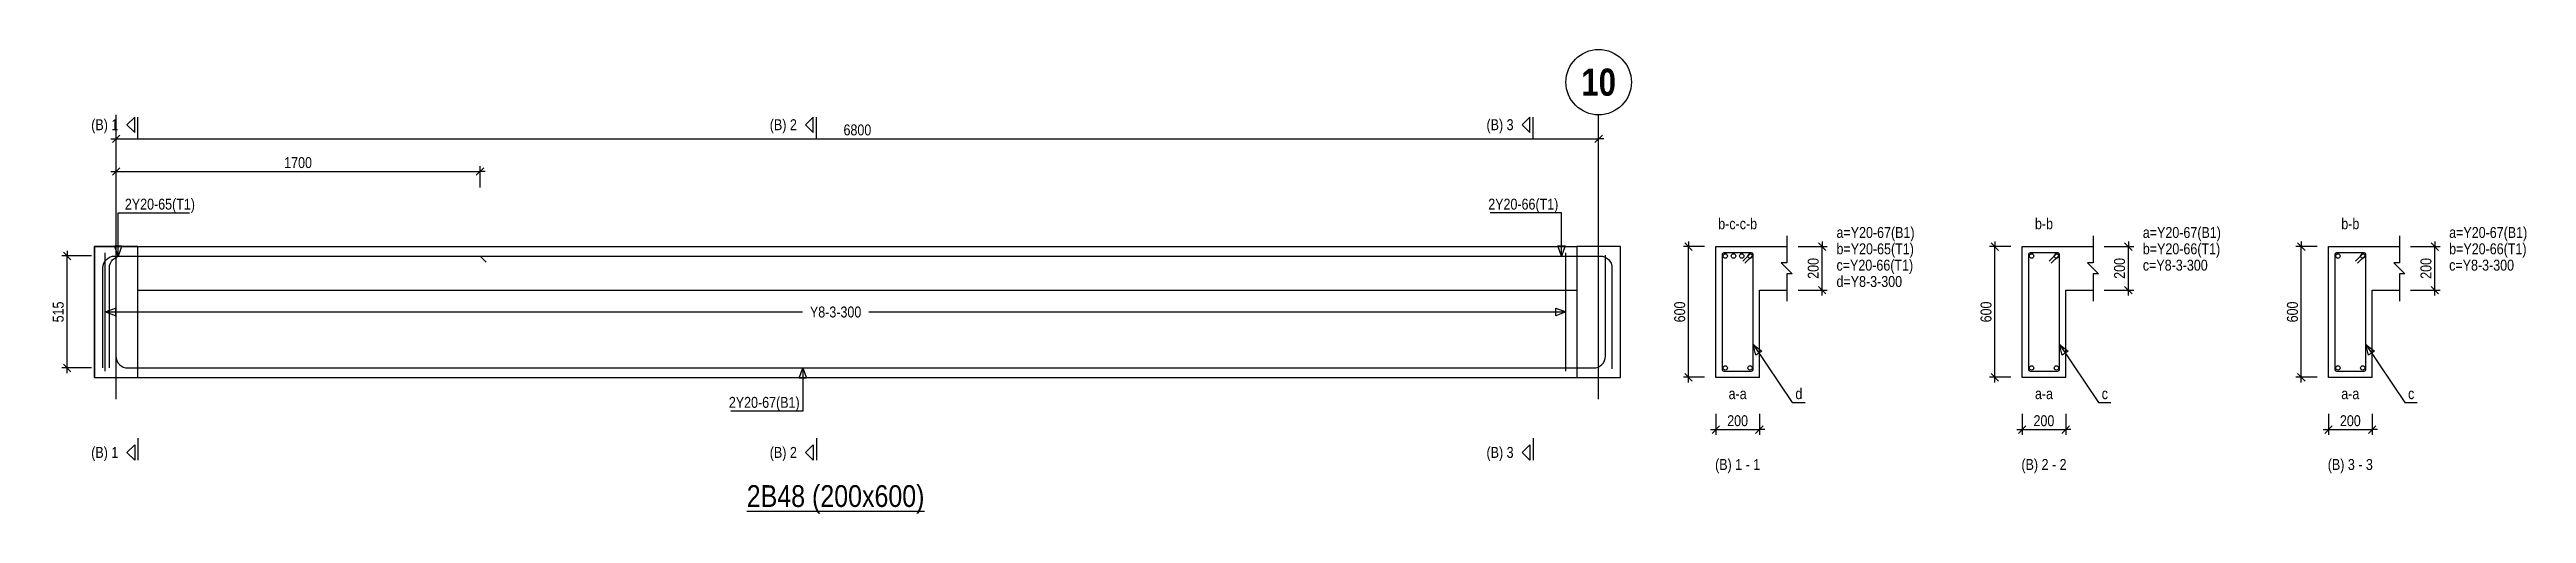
# Model space of a CAD drawing. Extents: x 0 to 206258, y -403073 to 0.
# Drawn here: x 12479 to 35202, y -296534 to -292274 of the extents above; entities that cross this region are included whole.
import ezdxf
from ezdxf.enums import TextEntityAlignment as Align
from ezdxf.lldxf.tags import DXFTag

# ---------------------------------------------------------------- set-up
doc = ezdxf.new("R2010")
doc.units = 0
doc.header["$LTSCALE"] = 1000
for name, color, linetype in [('Axis Circle(Dir 2)', 150, 'Continuous'), ('Axis Label(Dir 1)', 7, 'Continuous'), ('Axis Line(Dir 2)', 150, 'CENTER2'), ('Break Line', 5, 'Continuous'), ('Dimension Line', 5, 'Continuous'), ('Front Elevation Line', 40, 'Continuous'), ('Leader Line', 5, 'Continuous'), ('Link Line', 3, 'Continuous'), ('Rebar Kink', 4, 'Continuous'), ('Rebar Label', 6, 'Continuous'), ('Rebar Line', 7, 'Continuous'), ('Section Label', 1, 'Continuous'), ('Section Line', 1, 'Continuous'), ('Top Rebar Label', 6, 'Continuous'), ('Top Rebar Line', 7, 'Continuous')]:
    doc.layers.add(name, color=color, linetype=linetype)
for name, color, linetype, true_color in [('Back Elevation Line', 191, 'HIDDEN2', 0xd4aaff), ('Beam Label(D)', 94, 'Continuous', 0x008100), ('Beam Line(D)', 112, 'Continuous', 0x00bd5e), ('Link Label', 94, 'Continuous', 0x008100)]:
    doc.layers.add(name, color=color, linetype=linetype, true_color=true_color)
doc.styles.add('Axis Label(Dir 1)', font='ARIALNB.TTF', dxfattribs={"height": 250})
doc.styles.add('Beam Label(D)', font='ARIALN.TTF', dxfattribs={"height": 200})
doc.styles.add('Dimension Text', font='ARIALN.TTF', dxfattribs={"height": 100})
doc.styles.add('Link Label', font='ARIALN.TTF', dxfattribs={"height": 100})
doc.styles.add('Rebar Label', font='ARIALN.TTF', dxfattribs={"height": 100})
doc.styles.add('Section Label', font='ARIALN.TTF', dxfattribs={"height": 100})
doc.styles.add('Top Rebar Label', font='ARIALN.TTF', dxfattribs={"height": 100})
tags = doc.linetypes.add('CENTER2', pattern=[1.125, 0.75, -0.125, 0.125, -0.125]).pattern_tags.tags
tags[10:11] = [DXFTag(74, 4), DXFTag(75, 0), DXFTag(340, '0'), DXFTag(46, 0.0), DXFTag(50, 0.0), DXFTag(44, 0.0), DXFTag(45, 0.0)]
tags[8:9] = [DXFTag(74, 4), DXFTag(75, 0), DXFTag(340, '0'), DXFTag(46, 0.0), DXFTag(50, 0.0), DXFTag(44, 0.0), DXFTag(45, 0.0)]
tags[6:7] = [DXFTag(74, 4), DXFTag(75, 0), DXFTag(340, '0'), DXFTag(46, 0.0), DXFTag(50, 0.0), DXFTag(44, 0.0), DXFTag(45, 0.0)]
tags[4:5] = [DXFTag(74, 4), DXFTag(75, 0), DXFTag(340, '0'), DXFTag(46, 0.0), DXFTag(50, 0.0), DXFTag(44, 0.0), DXFTag(45, 0.0)]
tags = doc.linetypes.add('HIDDEN2', pattern=[0.1875, 0.125, -0.0625]).pattern_tags.tags
tags[6:7] = [DXFTag(74, 4), DXFTag(75, 0), DXFTag(340, '0'), DXFTag(46, 0.0), DXFTag(50, 0.0), DXFTag(44, 0.0), DXFTag(45, 0.0)]
tags[4:5] = [DXFTag(74, 4), DXFTag(75, 0), DXFTag(340, '0'), DXFTag(46, 0.0), DXFTag(50, 0.0), DXFTag(44, 0.0), DXFTag(45, 0.0)]
doc.dimstyles.new('BEAM', dxfattribs={"dimtxt": 100, "dimasz": 30, "dimexe": 48.3, "dimexo": 103.5, "dimgap": 30, "dimtad": 1, "dimtoh": 1, "dimdec": 1, "dimlfac": 0.5, "dimdsep": 46, "dimtxsty": 'Dimension Text', "dimblk": 'PCDIM_TICK', "dimcen": 0.09, "dimclrd": 5, "dimclre": 5, "dimclrt": 5, "dimadec": 1, "dimazin": 0, "dimtp": 1, "dimtm": 1, "dimtfac": 1, "dimtdec": 4, "dimtofl": 0, "dimtmove": 0, "dimatfit": 3, "dimfxl": 1, "dimtolj": 1, "dimtzin": 0, "dimarcsym": 0})

msp = doc.modelspace()

# ---------------------------------------------------------------- texts
at = {"layer": 'Axis Label(Dir 1)', "transparency": 33554687, "style": 'Axis Label(Dir 1)'}
msp.add_text('10', height=250, dxfattribs=at).set_placement((26690.146, -292574.284), align=Align.MIDDLE_CENTER)
at = {"layer": 'Beam Label(D)', "transparency": 33554687, "style": 'Beam Label(D)'}
msp.add_text('%%U2B48 (200x600)', height=200, dxfattribs=at).set_placement((19690.146, -296274.284), align=Align.TOP_CENTER)
at = {"layer": 'Link Label', "transparency": 33554687, "style": 'Link Label'}
for s, p in [(' c=Y8-3-300', (31650.384, -294304.284)), (' c=Y8-3-300', (34460.623, -294304.284)), (' d=Y8-3-300', (28840.146, -294454.284)), ('d', (28495.146, -295484.284)), ('c', (31305.384, -295484.284)), ('c', (34115.623, -295484.284))]:
    msp.add_text(s, height=100, dxfattribs=at).set_placement(p)
msp.add_text('Y8-3-300', height=100, dxfattribs=at).set_placement((19690.146, -294684.284), align=Align.MIDDLE_CENTER)
at = {"layer": 'Rebar Label', "transparency": 33554687, "style": 'Rebar Label'}
for s, p in [('b-c-c-b', (27965.146, -293954.284)), ('b-b', (30775.384, -293954.284)), ('b-b', (33585.623, -293954.284)), ('a-a', (27965.146, -295514.284)), ('a-a', (30775.384, -295514.284)), ('a-a', (33585.623, -295514.284))]:
    msp.add_text(s, height=100, dxfattribs=at).set_placement(p, align=Align.BOTTOM_CENTER)
for p in [(28840.146, -294004.284), (31650.384, -294004.284), (34460.623, -294004.284)]:
    msp.add_text(' a=Y20-67(B1)', height=100, dxfattribs=at).set_placement(p)
msp.add_text(' 2Y20-67(B1)', height=100, dxfattribs=at).set_placement((19360.146, -295564.284), align=Align.RIGHT)
at = {"layer": 'Section Label', "transparency": 33554687, "style": 'Section Label'}
for s, p in [('(B) 1', (13109.435, -292964.994)), ('(B) 2', (19334.435, -292964.994)), ('(B) 3', (25909.435, -292964.994)), ('(B) 1', (13109.435, -295973.573)), ('(B) 2', (19334.435, -295973.573)), ('(B) 3', (25909.435, -295973.573))]:
    msp.add_text(s, height=100, dxfattribs=at).set_placement(p, align=Align.MIDDLE_RIGHT)
for s, p in [('(B) 1 - 1', (27965.146, -296164.284)), ('(B) 2 - 2', (30775.384, -296164.284)), ('(B) 3 - 3', (33585.623, -296164.284))]:
    msp.add_text(s, height=100, dxfattribs=at).set_placement(p, align=Align.BOTTOM_CENTER)
at = {"layer": 'Top Rebar Label', "transparency": 33554687, "style": 'Top Rebar Label'}
for s, p in [(' 2Y20-65(T1)', (13138.146, -293744.284)), (' c=Y20-66(T1)', (28840.146, -294304.284)), (' b=Y20-65(T1)', (28840.146, -294154.284)), (' b=Y20-66(T1)', (31650.384, -294154.284)), (' b=Y20-66(T1)', (34460.623, -294154.284))]:
    msp.add_text(s, height=100, dxfattribs=at).set_placement(p)
msp.add_text(' 2Y20-66(T1)', height=100, dxfattribs=at).set_placement((26320.145, -293744.284), align=Align.RIGHT)

# ---------------------------------------------------------------- blocks, each defined once
blk = doc.blocks.new('PCDIM_TICK')
at = {"layer": 'Dimension Line', "color": 0, "transparency": 33554687}
for p, q in [((1.15, 1.15), (-1.15, -1.15)), ((1.61, 0), (0, 0))]:
    blk.add_line(p, q, dxfattribs=at)
blk = doc.blocks.new('*U3628')
at = {"layer": 'Dimension Line', "color": 5, "true_color": 0x0000ff, "transparency": 16777216}
for p, q in [((13090, -293541), (13090, -293346)), ((16428, -293541), (16428, -293346)), ((13090, -293394), (16428, -293394))]:
    blk.add_line(p, q, dxfattribs=at)
at = {"layer": 'Dimension Line', "color": 5, "true_color": 0x0000ff, "transparency": 16777216, "xscale": 30, "yscale": 30, "rotation": 180.0000000000004}
blk.add_blockref('PCDIM_TICK', (13090, -293394), dxfattribs=at)
at = {"layer": 'Dimension Line', "color": 5, "true_color": 0x0000ff, "transparency": 16777216, "xscale": 30, "yscale": 30}
blk.add_blockref('PCDIM_TICK', (16428, -293394), dxfattribs=at)
at = {"layer": 'Dimension Line', "color": 5, "true_color": 0x0000ff, "transparency": 16777216, "insert": (14759, -293364), "char_height": 100, "width": 238.4, "attachment_point": 8, "style": 'Dimension Text'}
blk.add_mtext('1700', dxfattribs=at)
blk = doc.blocks.new('*U3629')
at = {"layer": 'Dimension Line', "color": 5, "true_color": 0x0000ff, "transparency": 16777216}
for p, q in [((12865, -294170), (12592, -294170)), ((12640, -295198), (12640, -294170)), ((12865, -295198), (12592, -295198))]:
    blk.add_line(p, q, dxfattribs=at)
at = {"layer": 'Dimension Line', "color": 5, "true_color": 0x0000ff, "transparency": 16777216, "xscale": 30, "yscale": 30}
for p, rotation in [((12640, -294170), 89.99999999999447), ((12640, -295198), 269.9999999999834)]:
    blk.add_blockref('PCDIM_TICK', p, dxfattribs=dict(at, rotation=rotation))
at = {"layer": 'Dimension Line', "color": 5, "true_color": 0x0000ff, "transparency": 16777216, "insert": (12610, -294684), "char_height": 100, "width": 182.37, "attachment_point": 8, "rotation": 90, "style": 'Dimension Text'}
blk.add_mtext('515', dxfattribs=at)
blk = doc.blocks.new('*U3630')
at = {"layer": 'Dimension Line', "color": 5, "true_color": 0x0000ff, "transparency": 16777216}
for p, q in [((13090, -293241), (13090, -293046)), ((13090, -293094), (26690, -293094)), ((26690, -293241), (26690, -293046))]:
    blk.add_line(p, q, dxfattribs=at)
at = {"layer": 'Dimension Line', "color": 5, "true_color": 0x0000ff, "transparency": 16777216, "xscale": 30, "yscale": 30, "rotation": 180.0000000000004}
blk.add_blockref('PCDIM_TICK', (13090, -293094), dxfattribs=at)
at = {"layer": 'Dimension Line', "color": 5, "true_color": 0x0000ff, "transparency": 16777216, "xscale": 30, "yscale": 30}
blk.add_blockref('PCDIM_TICK', (26690, -293094), dxfattribs=at)
at = {"layer": 'Dimension Line', "color": 5, "true_color": 0x0000ff, "transparency": 16777216, "insert": (19890, -293064), "char_height": 100, "width": 246.45, "attachment_point": 8, "style": 'Dimension Text'}
blk.add_mtext('6800', dxfattribs=at)
blk = doc.blocks.new('*U3631')
at = {"layer": 'Dimension Line', "color": 5, "true_color": 0x0000ff, "transparency": 16777216}
for p, q in [((28519, -294084), (28788, -294084)), ((28740, -294484), (28740, -294084)), ((28519, -294484), (28788, -294484))]:
    blk.add_line(p, q, dxfattribs=at)
at = {"layer": 'Dimension Line', "color": 5, "true_color": 0x0000ff, "transparency": 16777216, "xscale": 30, "yscale": 30}
for p, rotation in [((28740, -294084), 89.99999999999447), ((28740, -294484), 269.9999999999834)]:
    blk.add_blockref('PCDIM_TICK', p, dxfattribs=dict(at, rotation=rotation))
at = {"layer": 'Dimension Line', "color": 5, "true_color": 0x0000ff, "transparency": 16777216, "insert": (28710, -294284), "char_height": 100, "width": 182.77, "attachment_point": 8, "rotation": 90, "style": 'Dimension Text'}
blk.add_mtext('200', dxfattribs=at)
blk = doc.blocks.new('*U3632')
at = {"layer": 'Dimension Line', "color": 5, "true_color": 0x0000ff, "transparency": 16777216}
for p, q in [((27662, -294084), (27467, -294084)), ((27515, -295284), (27515, -294084)), ((27662, -295284), (27467, -295284))]:
    blk.add_line(p, q, dxfattribs=at)
at = {"layer": 'Dimension Line', "color": 5, "true_color": 0x0000ff, "transparency": 16777216, "xscale": 30, "yscale": 30}
for p, rotation in [((27515, -294084), 89.99999999999447), ((27515, -295284), 269.9999999999834)]:
    blk.add_blockref('PCDIM_TICK', p, dxfattribs=dict(at, rotation=rotation))
at = {"layer": 'Dimension Line', "color": 5, "true_color": 0x0000ff, "transparency": 16777216, "insert": (27485, -294684), "char_height": 100, "width": 181.97, "attachment_point": 8, "rotation": 90, "style": 'Dimension Text'}
blk.add_mtext('600', dxfattribs=at)
blk = doc.blocks.new('*U3633')
at = {"layer": 'Dimension Line', "color": 5, "true_color": 0x0000ff, "transparency": 16777216}
for p, q in [((27765, -295618), (27765, -295813)), ((28165, -295618), (28165, -295813)), ((27765, -295764), (28165, -295764))]:
    blk.add_line(p, q, dxfattribs=at)
at = {"layer": 'Dimension Line', "color": 5, "true_color": 0x0000ff, "transparency": 16777216, "xscale": 30, "yscale": 30, "rotation": 180.0000000000004}
blk.add_blockref('PCDIM_TICK', (27765, -295764), dxfattribs=at)
at = {"layer": 'Dimension Line', "color": 5, "true_color": 0x0000ff, "transparency": 16777216, "xscale": 30, "yscale": 30}
blk.add_blockref('PCDIM_TICK', (28165, -295764), dxfattribs=at)
at = {"layer": 'Dimension Line', "color": 5, "true_color": 0x0000ff, "transparency": 16777216, "insert": (27965, -295734), "char_height": 100, "width": 182.77, "attachment_point": 8, "style": 'Dimension Text'}
blk.add_mtext('200', dxfattribs=at)
blk = doc.blocks.new('*U3634')
at = {"layer": 'Dimension Line', "color": 5, "true_color": 0x0000ff, "transparency": 16777216}
for p, q in [((31329, -294084), (31599, -294084)), ((31550, -294484), (31550, -294084)), ((31329, -294484), (31599, -294484))]:
    blk.add_line(p, q, dxfattribs=at)
at = {"layer": 'Dimension Line', "color": 5, "true_color": 0x0000ff, "transparency": 16777216, "xscale": 30, "yscale": 30}
for p, rotation in [((31550, -294084), 89.99999999999447), ((31550, -294484), 269.9999999999834)]:
    blk.add_blockref('PCDIM_TICK', p, dxfattribs=dict(at, rotation=rotation))
at = {"layer": 'Dimension Line', "color": 5, "true_color": 0x0000ff, "transparency": 16777216, "insert": (31520, -294284), "char_height": 100, "width": 182.77, "attachment_point": 8, "rotation": 90, "style": 'Dimension Text'}
blk.add_mtext('200', dxfattribs=at)
blk = doc.blocks.new('*U3635')
at = {"layer": 'Dimension Line', "color": 5, "true_color": 0x0000ff, "transparency": 16777216}
for p, q in [((30472, -294084), (30277, -294084)), ((30325, -295284), (30325, -294084)), ((30472, -295284), (30277, -295284))]:
    blk.add_line(p, q, dxfattribs=at)
at = {"layer": 'Dimension Line', "color": 5, "true_color": 0x0000ff, "transparency": 16777216, "xscale": 30, "yscale": 30}
for p, rotation in [((30325, -294084), 89.99999999999447), ((30325, -295284), 269.9999999999834)]:
    blk.add_blockref('PCDIM_TICK', p, dxfattribs=dict(at, rotation=rotation))
at = {"layer": 'Dimension Line', "color": 5, "true_color": 0x0000ff, "transparency": 16777216, "insert": (30295, -294684), "char_height": 100, "width": 181.97, "attachment_point": 8, "rotation": 90, "style": 'Dimension Text'}
blk.add_mtext('600', dxfattribs=at)
blk = doc.blocks.new('*U3636')
at = {"layer": 'Dimension Line', "color": 5, "true_color": 0x0000ff, "transparency": 16777216}
for p, q in [((30575, -295618), (30575, -295813)), ((30975, -295618), (30975, -295813)), ((30575, -295764), (30975, -295764))]:
    blk.add_line(p, q, dxfattribs=at)
at = {"layer": 'Dimension Line', "color": 5, "true_color": 0x0000ff, "transparency": 16777216, "xscale": 30, "yscale": 30, "rotation": 180.0000000000004}
blk.add_blockref('PCDIM_TICK', (30575, -295764), dxfattribs=at)
at = {"layer": 'Dimension Line', "color": 5, "true_color": 0x0000ff, "transparency": 16777216, "xscale": 30, "yscale": 30}
blk.add_blockref('PCDIM_TICK', (30975, -295764), dxfattribs=at)
at = {"layer": 'Dimension Line', "color": 5, "true_color": 0x0000ff, "transparency": 16777216, "insert": (30775, -295734), "char_height": 100, "width": 182.77, "attachment_point": 8, "style": 'Dimension Text'}
blk.add_mtext('200', dxfattribs=at)
blk = doc.blocks.new('*U3637')
at = {"layer": 'Dimension Line', "color": 5, "true_color": 0x0000ff, "transparency": 16777216}
for p, q in [((34139, -294084), (34409, -294084)), ((34361, -294484), (34361, -294084)), ((34139, -294484), (34409, -294484))]:
    blk.add_line(p, q, dxfattribs=at)
at = {"layer": 'Dimension Line', "color": 5, "true_color": 0x0000ff, "transparency": 16777216, "xscale": 30, "yscale": 30}
for p, rotation in [((34361, -294084), 89.99999999999447), ((34361, -294484), 269.9999999999834)]:
    blk.add_blockref('PCDIM_TICK', p, dxfattribs=dict(at, rotation=rotation))
at = {"layer": 'Dimension Line', "color": 5, "true_color": 0x0000ff, "transparency": 16777216, "insert": (34331, -294284), "char_height": 100, "width": 182.77, "attachment_point": 8, "rotation": 90, "style": 'Dimension Text'}
blk.add_mtext('200', dxfattribs=at)
blk = doc.blocks.new('*U3638')
at = {"layer": 'Dimension Line', "color": 5, "true_color": 0x0000ff, "transparency": 16777216}
for p, q in [((33282, -294084), (33087, -294084)), ((33136, -295284), (33136, -294084)), ((33282, -295284), (33087, -295284))]:
    blk.add_line(p, q, dxfattribs=at)
at = {"layer": 'Dimension Line', "color": 5, "true_color": 0x0000ff, "transparency": 16777216, "xscale": 30, "yscale": 30}
for p, rotation in [((33136, -294084), 89.99999999999447), ((33136, -295284), 269.9999999999834)]:
    blk.add_blockref('PCDIM_TICK', p, dxfattribs=dict(at, rotation=rotation))
at = {"layer": 'Dimension Line', "color": 5, "true_color": 0x0000ff, "transparency": 16777216, "insert": (33106, -294684), "char_height": 100, "width": 181.97, "attachment_point": 8, "rotation": 90, "style": 'Dimension Text'}
blk.add_mtext('600', dxfattribs=at)
blk = doc.blocks.new('*U3639')
at = {"layer": 'Dimension Line', "color": 5, "true_color": 0x0000ff, "transparency": 16777216}
for p, q in [((33386, -295618), (33386, -295813)), ((33786, -295618), (33786, -295813)), ((33386, -295764), (33786, -295764))]:
    blk.add_line(p, q, dxfattribs=at)
at = {"layer": 'Dimension Line', "color": 5, "true_color": 0x0000ff, "transparency": 16777216, "xscale": 30, "yscale": 30, "rotation": 180.0000000000004}
blk.add_blockref('PCDIM_TICK', (33386, -295764), dxfattribs=at)
at = {"layer": 'Dimension Line', "color": 5, "true_color": 0x0000ff, "transparency": 16777216, "xscale": 30, "yscale": 30}
blk.add_blockref('PCDIM_TICK', (33786, -295764), dxfattribs=at)
at = {"layer": 'Dimension Line', "color": 5, "true_color": 0x0000ff, "transparency": 16777216, "insert": (33586, -295734), "char_height": 100, "width": 182.77, "attachment_point": 8, "style": 'Dimension Text'}
blk.add_mtext('200', dxfattribs=at)

# ---------------------------------------------------------------- dimensions: what is measured, and where the dimension line sits
at = {"layer": 'Dimension Line', "transparency": 33554687}
for base, p1, p2, text, picture, middle in [((19890.146, -293094.284), (13090.146, -293344.284), (26690.146, -293344.284), '6800', '*U3630', (19890.146, -293094.284)), ((14759.146, -293394.284), (13090.146, -293644.284), (16428.146, -293644.284), '1700', '*U3628', (14759.146, -293394.284)), ((27965.146, -295764.284), (27765.146, -295514.284), (28165.146, -295514.284), '200', '*U3633', (27965.146, -295764.284)), ((30775.384, -295764.284), (30575.384, -295514.284), (30975.384, -295514.284), '200', '*U3636', (30775.384, -295764.284)), ((33585.623, -295764.284), (33385.623, -295514.284), (33785.623, -295514.284), '200', '*U3639', (33585.623, -295764.284))]:
    dim = msp.add_linear_dim(base=base, p1=p1, p2=p2, text=text, dimstyle='BEAM', override={"dimscale": 1, "dimtxt": 100, "dimasz": 30, "dimexe": 48.3, "dimexo": 103.5, "dimgap": 30, "dimtad": 1, "dimtih": 0, "dimdec": 1, "dimlfac": 0.5, "dimzin": 8, "dimlunit": 2, "dimpost": '', "dimtxsty": 'Dimension Text', "dimblk": 'PCDIM_TICK', "dimse1": 0, "dimse2": 0, "dimsd2": 0, "dimclrd": 5, "dimclre": 5, "dimclrt": 5, "dimaunit": 0, "dimadec": 1, "dimazin": 0, "dimtol": 0, "dimtp": 1, "dimtm": 1, "dimtmove": 0}, dxfattribs=at)
    dim.commit()
    dim.dimension.update_dxf_attribs({"geometry": picture, "text_midpoint": middle})
for base, p1, p2, text, picture, middle in [((12640.146, -294684.284), (12968.146, -295198.284), (12968.146, -294170.284), '515', '*U3629', (12640.146, -294684.284)), ((27515.146, -294684.284), (27765.146, -295284.284), (27765.146, -294084.284), '600', '*U3632', (27515.146, -294684.284)), ((28740.146, -294284.284), (28415.146, -294484.284), (28415.146, -294084.284), '200', '*U3631', (28740.146, -294284.284)), ((30325.384, -294684.284), (30575.384, -295284.284), (30575.384, -294084.284), '600', '*U3635', (30325.384, -294684.284)), ((31550.384, -294284.284), (31225.384, -294484.284), (31225.384, -294084.284), '200', '*U3634', (31550.384, -294284.284)), ((33135.623, -294684.284), (33385.623, -295284.284), (33385.623, -294084.284), '600', '*U3638', (33135.623, -294684.284)), ((34360.623, -294284.284), (34035.623, -294484.284), (34035.623, -294084.284), '200', '*U3637', (34360.623, -294284.284))]:
    dim = msp.add_linear_dim(base=base, p1=p1, p2=p2, angle=90, text=text, dimstyle='BEAM', override={"dimscale": 1, "dimtxt": 100, "dimasz": 30, "dimexe": 48.3, "dimexo": 103.5, "dimgap": 30, "dimtad": 1, "dimtih": 0, "dimdec": 1, "dimlfac": 0.5, "dimzin": 8, "dimlunit": 2, "dimpost": '', "dimtxsty": 'Dimension Text', "dimblk": 'PCDIM_TICK', "dimse1": 0, "dimse2": 0, "dimsd2": 0, "dimclrd": 5, "dimclre": 5, "dimclrt": 5, "dimaunit": 0, "dimadec": 1, "dimazin": 0, "dimtol": 0, "dimtp": 1, "dimtm": 1, "dimtmove": 0}, dxfattribs=at)
    dim.commit()
    dim.dimension.update_dxf_attribs({"geometry": picture, "text_midpoint": middle})

# ---------------------------------------------------------------- linework, layer by layer
at = {"layer": 'Axis Circle(Dir 2)', "transparency": 33554687}
msp.add_circle((26690.146, -292574.284), 300, dxfattribs=at)
at = {"layer": 'Axis Line(Dir 2)', "transparency": 33554687}
for points in [[(13090.146, -295484.284), (13090.146, -292874.284)], [(26690.146, -295484.284), (26690.146, -292874.284)]]:
    msp.add_lwpolyline(points, dxfattribs=at)
at = {"layer": 'Back Elevation Line', "transparency": 33554687}
for points in [[(13290.146, -294084.284), (12890.146, -294084.284)], [(12890.146, -294084.284), (12890.146, -295284.284)], [(13290.146, -294084.284), (26490.146, -294084.284)], [(26890.146, -294084.284), (26490.146, -294084.284)], [(26890.146, -295284.284), (26890.146, -294084.284)], [(13290.146, -295284.284), (13290.146, -294484.284)], [(13290.146, -294484.284), (26490.146, -294484.284)], [(26490.145, -294484.284), (26490.146, -295284.284)], [(12890.146, -295284.284), (13290.146, -295284.284)], [(26490.146, -295284.284), (26890.146, -295284.284)]]:
    msp.add_lwpolyline(points, dxfattribs=at)
at = {"layer": 'Beam Line(D)', "transparency": 33554687}
for points in [[(12890.146, -294084.284), (26490.146, -294084.284)], [(12890.146, -295284.284), (12890.146, -294084.284)], [(26890.146, -294084.284), (26490.146, -294084.284)], [(26890.146, -295284.284), (26890.146, -294084.284)], [(27765.146, -294084.284), (28165.146, -294084.284)], [(28165.146, -295284.284), (27765.146, -295284.284), (27765.146, -294084.284)], [(28165.146, -294084.284), (28165.146, -294084.284)], [(28165.146, -294084.284), (28415.146, -294084.284)], [(30575.384, -294084.284), (30975.384, -294084.284)], [(30975.384, -295284.284), (30575.384, -295284.284), (30575.384, -294084.284)], [(30975.384, -294084.284), (30975.384, -294084.284)], [(30975.384, -294084.284), (31225.384, -294084.284)], [(33385.623, -294084.284), (33785.623, -294084.284)], [(33785.623, -295284.284), (33385.623, -295284.284), (33385.623, -294084.284)], [(33785.623, -294084.284), (33785.623, -294084.284)], [(33785.623, -294084.284), (34035.623, -294084.284)], [(28165.146, -295284.284), (28165.146, -294484.284), (28415.146, -294484.284)], [(30975.384, -295284.284), (30975.384, -294484.284), (31225.384, -294484.284)], [(33785.623, -295284.284), (33785.623, -294484.284), (34035.623, -294484.284)], [(12890.146, -295284.284), (26490.146, -295284.284)], [(26490.146, -295284.284), (26890.146, -295284.284)]]:
    msp.add_lwpolyline(points, dxfattribs=at)
at = {"layer": 'Break Line', "transparency": 33554687}
for points in [[(28415.146, -293984.284), (28415.146, -294234.284), (28365.146, -294234.284), (28465.146, -294334.284), (28415.146, -294334.284), (28415.146, -294584.284)], [(31225.384, -293984.284), (31225.384, -294234.284), (31175.384, -294234.284), (31275.384, -294334.284), (31225.384, -294334.284), (31225.384, -294584.284)], [(34035.623, -293984.284), (34035.623, -294234.284), (33985.623, -294234.284), (34085.623, -294334.284), (34035.623, -294334.284), (34035.623, -294584.284)]]:
    msp.add_lwpolyline(points, dxfattribs=at)
at = {"layer": 'Front Elevation Line', "transparency": 33554687}
for points in [[(13290.146, -294084.284), (12890.146, -294084.284)], [(12890.146, -294084.284), (12890.146, -295284.284)], [(13290.146, -295284.284), (13290.146, -294084.284)], [(26890.146, -294084.284), (26490.146, -294084.284)], [(26490.146, -294084.284), (26490.146, -295284.284)], [(26890.146, -295284.284), (26890.146, -294084.284)], [(12890.146, -295284.284), (13290.146, -295284.284)], [(26490.146, -295284.284), (26890.146, -295284.284)]]:
    msp.add_lwpolyline(points, dxfattribs=at)
at = {"layer": 'Leader Line', "transparency": 33554687}
for points in [[(13108.146, -294170.284), (13108.146, -293774.284), (13763.137, -293774.284)], [(26350.145, -294170.284), (26350.145, -293774.284), (25695.154, -293774.284)], [(13073.944, -294076.314), (13142.348, -294076.314), (13108.146, -294170.284), (13073.944, -294076.314)], [(26315.943, -294076.314), (26384.347, -294076.314), (26350.145, -294170.284), (26315.943, -294076.314)], [(12990.146, -294684.284), (13084.115, -294650.082), (13084.115, -294718.486), (12990.146, -294684.284), (19385.502, -294684.284)], [(19994.79, -294684.284), (26390.146, -294684.284), (26296.177, -294718.486), (26296.177, -294650.082), (26390.146, -294684.284)], [(28188.086, -295043.009), (28131.402, -295081.297), (28107.146, -294984.284), (28188.086, -295043.009)], [(28107.146, -294984.284), (28465.146, -295514.284), (28585.957, -295514.284)], [(30998.325, -295043.008), (30941.641, -295081.297), (30917.384, -294984.283), (30998.325, -295043.008)], [(30917.384, -294984.283), (31275.384, -295514.284), (31388.514, -295514.284)], [(33808.563, -295043.008), (33751.879, -295081.296), (33727.622, -294984.283), (33808.563, -295043.008)], [(33727.622, -294984.283), (34085.623, -295514.284), (34198.752, -295514.284)], [(19390.146, -295198.284), (19390.146, -295594.284), (18727.472, -295594.284)], [(19424.348, -295292.253), (19355.944, -295292.253), (19390.146, -295198.284), (19424.348, -295292.253)]]:
    msp.add_lwpolyline(points, dxfattribs=at)
at = {"layer": 'Link Line', "transparency": 33554687}
for p, q in [((12990.146, -295226.284), (12990.146, -294142.284)), ((26390.146, -295226.284), (26390.146, -294142.284))]:
    msp.add_line(p, q, dxfattribs=at)
for points in [[(28032.335, -294236.894), (28103.045, -294166.183, 0.668178638), (28093.146, -294142.284), (27837.146, -294142.284, 0.414213562), (27823.146, -294156.284), (27823.146, -295212.284, 0.414213562), (27837.146, -295226.284), (28093.146, -295226.284, 0.414213562), (28107.146, -295212.284), (28107.146, -294156.284, 0.668178638), (28083.246, -294146.384), (28012.536, -294217.095)], [(30842.573, -294236.894), (30913.284, -294166.183, 0.668178638), (30903.384, -294142.284), (30647.384, -294142.284, 0.414213562), (30633.384, -294156.284), (30633.384, -295212.284, 0.414213562), (30647.384, -295226.284), (30903.384, -295226.284, 0.414213562), (30917.384, -295212.284), (30917.384, -294156.284, 0.668178638), (30893.485, -294146.384), (30822.774, -294217.095)], [(33652.812, -294236.894), (33723.523, -294166.183, 0.668178638), (33713.623, -294142.284), (33457.623, -294142.284, 0.414213562), (33443.623, -294156.284), (33443.623, -295212.284, 0.414213562), (33457.623, -295226.284), (33713.623, -295226.284, 0.414213562), (33727.623, -295212.284), (33727.623, -294156.284, 0.668178638), (33703.724, -294146.384), (33633.013, -294217.095)]]:
    msp.add_lwpolyline(points, format="xyb", dxfattribs=at)
at = {"layer": 'Rebar Kink', "transparency": 33554687}
msp.add_line((16484.714, -294226.852), (16428.146, -294170.284), dxfattribs=at)
at = {"layer": 'Rebar Line', "transparency": 33554687}
msp.add_lwpolyline([(13088.146, -294170.284), (13088.146, -295088.328, 0.414213562), (13198.102, -295198.284), (26642.19, -295198.284, 0.414213543), (26752.146, -295088.328), (26752.146, -294162.284)], format="xyb", dxfattribs=at)
for centre in [(27851.146, -294170.284), (27927.146, -294170.284), (28003.146, -294170.284), (28079.146, -294170.284), (30661.384, -294170.284), (30889.384, -294170.284), (33471.623, -294170.284), (33699.623, -294170.284), (27851.146, -295198.284), (28079.146, -295198.284), (30661.384, -295198.284), (30889.384, -295198.284), (33471.623, -295198.284), (33699.623, -295198.284)]:
    msp.add_circle(centre, 20, dxfattribs=at)
at = {"layer": 'Section Line', "transparency": 33554687}
for points in [[(13260.146, -292894.284), (13189.435, -292964.994), (13260.146, -293035.705), (13260.146, -292894.284)], [(13290.146, -293094.284), (13290.146, -292894.284)], [(19485.146, -292894.284), (19414.435, -292964.994), (19485.146, -293035.705), (19485.146, -292894.284)], [(19515.146, -293094.284), (19515.146, -292894.284)], [(26060.146, -292894.284), (25989.435, -292964.994), (26060.146, -293035.705), (26060.146, -292894.284)], [(26090.146, -293094.284), (26090.146, -292894.284)], [(13290.146, -295844.284), (13290.146, -296044.284)], [(19515.146, -295844.284), (19515.146, -296044.284)], [(26090.146, -295844.284), (26090.146, -296044.284)], [(13260.146, -296044.284), (13260.146, -296044.284), (13189.435, -295973.573), (13260.146, -295902.862), (13260.146, -296044.284)], [(19485.146, -296044.284), (19485.146, -296044.284), (19414.435, -295973.573), (19485.146, -295902.862), (19485.146, -296044.284)], [(26060.146, -296044.284), (26060.146, -296044.284), (25989.435, -295973.573), (26060.146, -295902.862), (26060.146, -296044.284)]]:
    msp.add_lwpolyline(points, dxfattribs=at)
at = {"layer": 'Top Rebar Line', "transparency": 33554687}
for points in [[(12968.146, -295198.284), (12968.146, -294280.239, -0.414213562), (13078.102, -294170.284), (16428.146, -294170.284)], [(13028.146, -295198.284), (13028.146, -294280.239, -0.414213562), (13138.102, -294170.284), (26702.19, -294170.284, -0.414213562), (26812.146, -294280.239), (26812.146, -295206.284)]]:
    msp.add_lwpolyline(points, format="xyb", dxfattribs=at)

msp.set_redraw_order([(e.dxf.handle, doc.entitydb.next_handle()) for e in msp.query("TEXT MTEXT ATTDEF DIMENSION ARC_DIMENSION")])  # texts and dimensions are drawn at this point

doc.saveas('drawing.dxf')
